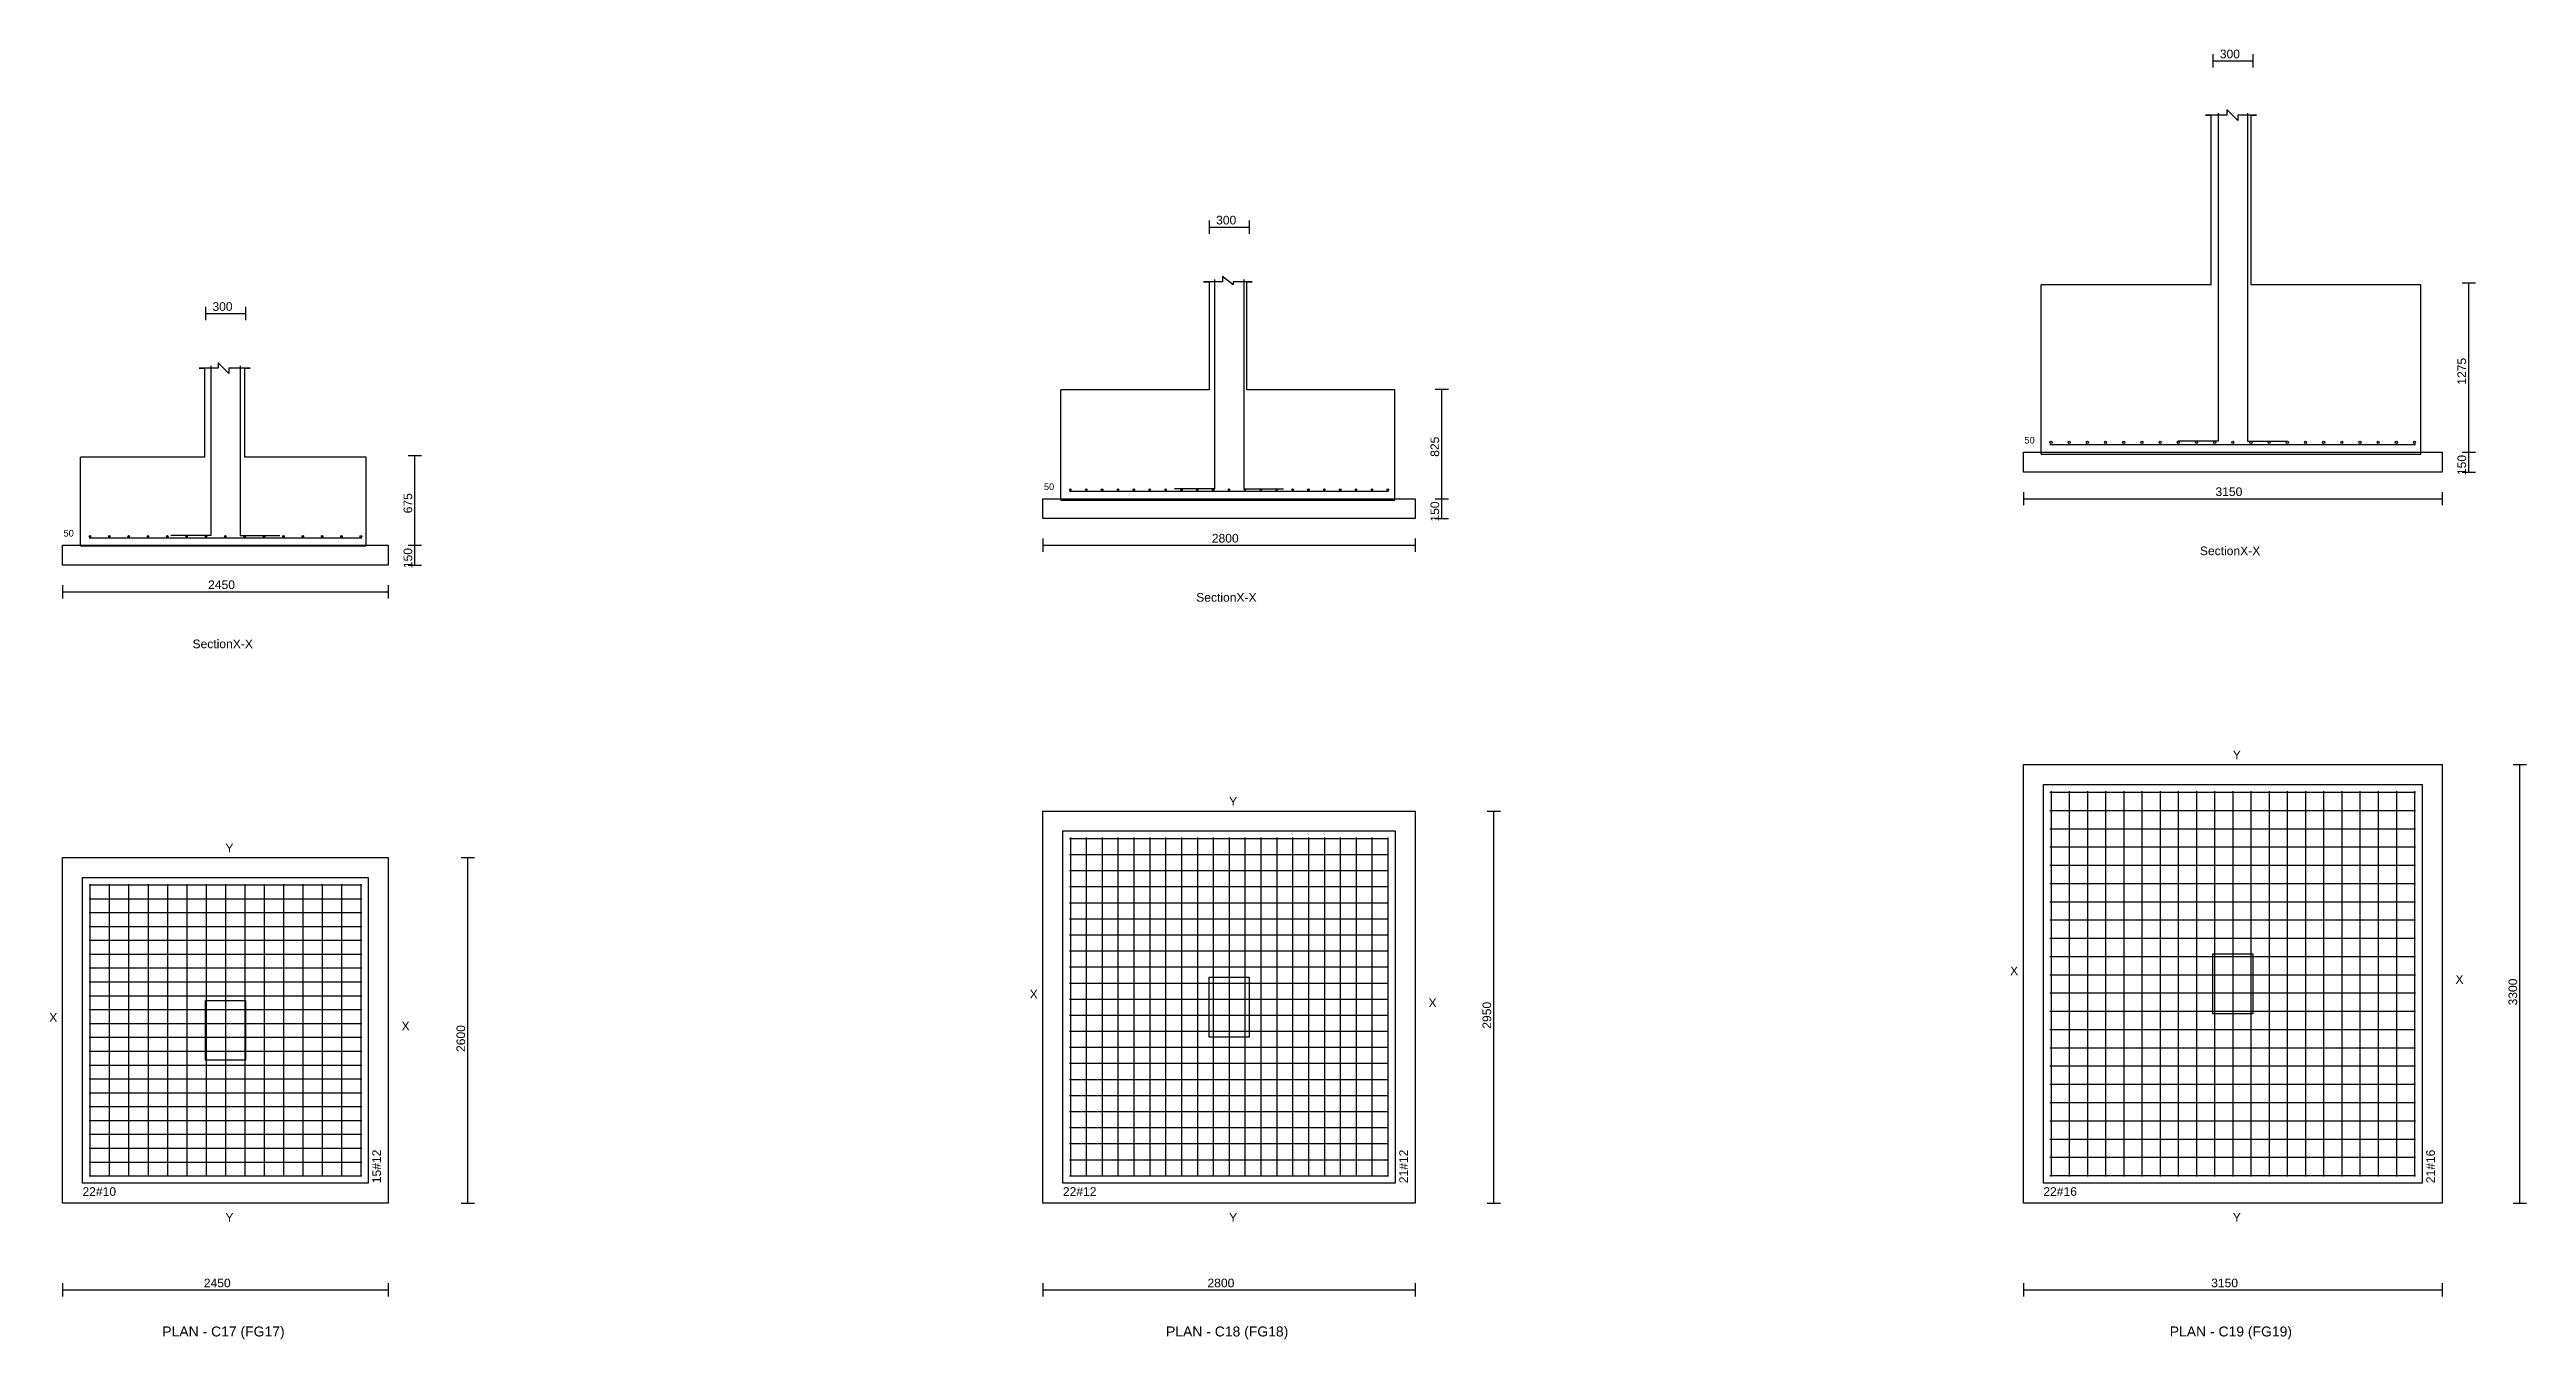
# Model space of a CAD drawing. Extents: x 0 to 27, y -1 to 285.
# Drawn here: x 0.25 to 18.88, y 60.57 to 70.28 of the extents above; entities that cross this region are included whole.
import ezdxf
from ezdxf.enums import TextEntityAlignment as Align

# ---------------------------------------------------------------- set-up
doc = ezdxf.new("R2010")
doc.units = 0
for name, color, linetype in [('Bottom_Cover', 7, 'CONTINUOUS'), ('Column_Bars', 4, 'CONTINUOUS'), ('Column_Dimension', 7, 'CONTINUOUS'), ('Columns', 4, 'CONTINUOUS'), ('dim_all', 7, 'CONTINUOUS'), ('Footing_Plan', 7, 'CONTINUOUS'), ('PCC', 2, 'CONTINUOUS'), ('PCC_Depth', 7, 'CONTINUOUS'), ('Pcc_Plan', 2, 'CONTINUOUS'), ('Plan', 7, 'CONTINUOUS'), ('Plan_Rf_Xdir', 1, 'CONTINUOUS'), ('Plan_Rf_Ydir', 3, 'CONTINUOUS'), ('Section', 2, 'CONTINUOUS'), ('SectionName', 3, 'CONTINUOUS'), ('Sectn_Rf_Xdir', 1, 'CONTINUOUS'), ('Sectn_Rf_Ydir', 3, 'CONTINUOUS'), ('Total_Depth', 7, 'CONTINUOUS'), ('X_Dimension', 7, 'CONTINUOUS')]:
    doc.layers.add(name, color=color, linetype=linetype)
doc.styles.add('STRUDS_Arial', font='ARIAL.TTF', dxfattribs={"height": 0.04})

msp = doc.modelspace()

# ---------------------------------------------------------------- texts
at = {"layer": 'Bottom_Cover', "style": 'STRUDS_Arial'}
for p in [(15.1071, 67.315), (7.7321, 66.965), (0.3571, 66.615)]:
    msp.add_text('50', height=0.05, dxfattribs=at).set_placement(p)
at = {"layer": 'Column_Dimension', "style": 'STRUDS_Arial'}
for p in [(16.5775, 70.2131), (9.0275, 68.9631), (1.4775, 68.3131)]:
    msp.add_text('300', height=0.065, dxfattribs=at).set_placement(p)
at = {"layer": 'dim_all', "style": 'STRUDS_Arial'}
for s, p in [('3300 ', (18.8141, 63.0875)), ('2950 ', (11.0961, 62.9125)), ('2600 ', (3.37807, 62.7375))]:
    msp.add_text(s, height=0.065, rotation=90, dxfattribs=at).set_placement(p)
for s, p in [('2450 ', (1.4125, 60.9671)), ('2800 ', (8.9625, 60.9671)), ('3150 ', (16.5125, 60.9671))]:
    msp.add_text(s, height=0.065, dxfattribs=at).set_placement(p)
at = {"layer": 'PCC_Depth', "style": 'STRUDS_Arial'}
for p in [(18.43, 67.0775), (10.705, 66.7275), (2.98, 66.3775)]:
    msp.add_text('150', height=0.065, rotation=90, dxfattribs=at).set_placement(p)
at = {"layer": 'Plan', "style": 'STRUDS_Arial'}
for s, p in [('PLAN - C17 (FG17) ', (1.575, 60.5971)), ('PLAN - C18 (FG18) ', (9.125, 60.5971)), ('PLAN - C19 (FG19) ', (16.675, 60.5971))]:
    msp.add_text(s, height=0.075, dxfattribs=at).set_placement(p, align=Align.CENTER)
at = {"layer": 'Plan_Rf_Xdir', "style": 'STRUDS_Arial'}
for s, p in [('22#10', (0.5, 61.655)), ('22#12', (7.875, 61.655)), ('22#16', (15.25, 61.655))]:
    msp.add_text(s, height=0.065, dxfattribs=at).set_placement(p)
at = {"layer": 'Plan_Rf_Ydir', "style": 'STRUDS_Arial'}
for s, p in [('15#12', (2.745, 61.75)), ('21#12', (10.47, 61.75)), ('21#16', (18.195, 61.75))]:
    msp.add_text(s, height=0.065, rotation=90, dxfattribs=at).set_placement(p)
at = {"layer": 'Section', "style": 'STRUDS_Arial'}
for p in [(16.4275, 66.475), (8.8775, 66.125), (1.3275, 65.775)]:
    msp.add_text('SectionX-X', height=0.065, dxfattribs=at).set_placement(p)
at = {"layer": 'SectionName', "style": 'STRUDS_Arial'}
for s, p in [('Y', (16.675, 64.94)), ('Y', (9.125, 64.59)), ('Y', (1.575, 64.24)), ('X', (15, 63.315)), ('X', (7.625, 63.14)), ('X', (18.35, 63.25)), ('X', (0.25, 62.965)), ('X', (10.625, 63.075)), ('X', (2.9, 62.9)), ('Y', (1.575, 61.46)), ('Y', (9.125, 61.46)), ('Y', (16.675, 61.46))]:
    msp.add_text(s, height=0.065, dxfattribs=at).set_placement(p)
at = {"layer": 'Total_Depth', "style": 'STRUDS_Arial'}
for s, p in [('1275', (18.43, 67.7575)), ('825', (10.705, 67.215)), ('675', (2.98, 66.79))]:
    msp.add_text(s, height=0.065, rotation=90, dxfattribs=at).set_placement(p)
at = {"layer": 'X_Dimension', "style": 'STRUDS_Arial'}
for s, p in [('3150', (16.545, 66.92)), ('2800', (8.995, 66.57)), ('2450', (1.445, 66.22))]:
    msp.add_text(s, height=0.065, dxfattribs=at).set_placement(p)

# ---------------------------------------------------------------- linework, layer by layer
at = {"layer": 'Column_Bars'}
for p, q in [((16.565, 69.8), (16.565, 67.332)), ((16.785, 69.8), (16.785, 67.332)), ((9.015, 68.55), (9.015, 66.974)), ((9.235, 68.55), (9.235, 66.974)), ((1.465, 67.9), (1.465, 66.622)), ((1.685, 67.9), (1.685, 66.622)), ((16.565, 67.332), (16.265, 67.332)), ((16.785, 67.332), (17.085, 67.332)), ((9.015, 66.974), (8.715, 66.974)), ((9.235, 66.974), (9.535, 66.974)), ((1.465, 66.622), (1.165, 66.622)), ((1.685, 66.622), (1.985, 66.622))]:
    msp.add_line(p, q, dxfattribs=at)
at = {"layer": 'Columns'}
for p, q in [((16.525, 63.025), (16.525, 63.475)), ((16.525, 63.475), (16.825, 63.475)), ((16.825, 63.475), (16.825, 63.025)), ((8.975, 62.85), (8.975, 63.3)), ((8.975, 63.3), (9.275, 63.3)), ((9.275, 63.3), (9.275, 62.85)), ((1.425, 62.675), (1.425, 63.125)), ((1.425, 63.125), (1.725, 63.125)), ((1.725, 63.125), (1.725, 62.675)), ((16.825, 63.025), (16.525, 63.025)), ((9.275, 62.85), (8.975, 62.85)), ((1.725, 62.675), (1.425, 62.675))]:
    msp.add_line(p, q, dxfattribs=at)
at = {"layer": 'dim_all'}
for p, q in [((16.525, 70.2431), (16.525, 70.1431)), ((16.825, 70.2431), (16.825, 70.1431)), ((16.525, 70.1931), (16.825, 70.1931)), ((8.975, 68.9931), (8.975, 68.8931)), ((8.975, 68.9431), (9.275, 68.9431)), ((9.275, 68.9931), (9.275, 68.8931)), ((18.4, 68.525), (18.5, 68.525)), ((18.45, 67.25), (18.45, 68.525)), ((1.425, 68.3431), (1.425, 68.2431)), ((1.425, 68.2931), (1.725, 68.2931)), ((1.725, 68.3431), (1.725, 68.2431)), ((10.675, 67.725), (10.775, 67.725)), ((10.725, 66.9), (10.725, 67.725)), ((2.95, 67.225), (3.05, 67.225)), ((3, 66.55), (3, 67.225)), ((18.4, 67.25), (18.5, 67.25)), ((18.4, 67.25), (18.5, 67.25)), ((18.4, 67.1), (18.5, 67.1)), ((18.45, 67.1), (18.45, 67.25)), ((10.675, 66.9), (10.775, 66.9)), ((10.675, 66.9), (10.775, 66.9)), ((10.725, 66.75), (10.725, 66.9)), ((15.1, 66.95), (15.1, 66.85)), ((15.1, 66.9), (18.25, 66.9)), ((18.25, 66.95), (18.25, 66.85)), ((10.675, 66.75), (10.775, 66.75)), ((2.95, 66.55), (3.05, 66.55)), ((2.95, 66.55), (3.05, 66.55)), ((3, 66.4), (3, 66.55)), ((7.725, 66.6), (7.725, 66.5)), ((7.725, 66.55), (10.525, 66.55)), ((10.525, 66.6), (10.525, 66.5)), ((2.95, 66.4), (3.05, 66.4)), ((0.35, 66.25), (0.35, 66.15)), ((0.35, 66.2), (2.8, 66.2)), ((2.8, 66.25), (2.8, 66.15)), ((18.7841, 64.9), (18.8841, 64.9)), ((18.8341, 61.6), (18.8341, 64.9)), ((11.0661, 64.55), (11.1661, 64.55)), ((11.1161, 61.6), (11.1161, 64.55)), ((3.34807, 64.2), (3.44807, 64.2)), ((3.39807, 61.6), (3.39807, 64.2)), ((3.34807, 61.6), (3.44807, 61.6)), ((11.0661, 61.6), (11.1661, 61.6)), ((18.7841, 61.6), (18.8841, 61.6)), ((0.35, 60.9971), (0.35, 60.8971)), ((0.35, 60.9471), (2.8, 60.9471)), ((2.8, 60.9971), (2.8, 60.8971)), ((7.725, 60.9971), (7.725, 60.8971)), ((7.725, 60.9471), (10.525, 60.9471)), ((10.525, 60.9971), (10.525, 60.8971)), ((15.1, 60.9971), (15.1, 60.8971)), ((15.1, 60.9471), (18.25, 60.9471)), ((18.25, 60.9971), (18.25, 60.8971))]:
    msp.add_line(p, q, dxfattribs=at)
at = {"layer": 'Footing_Plan'}
for p, q in [((15.25, 61.75), (15.25, 64.75)), ((15.25, 64.75), (18.1, 64.75)), ((18.1, 64.75), (18.1, 61.75)), ((7.875, 61.75), (7.875, 64.4)), ((7.875, 64.4), (10.375, 64.4)), ((10.375, 64.4), (10.375, 61.75)), ((0.5, 61.75), (0.5, 64.05)), ((0.5, 64.05), (2.65, 64.05)), ((2.65, 64.05), (2.65, 61.75)), ((2.65, 61.75), (0.5, 61.75)), ((10.375, 61.75), (7.875, 61.75)), ((18.1, 61.75), (15.25, 61.75))]:
    msp.add_line(p, q, dxfattribs=at)
at = {"layer": 'PCC'}
for p, q in [((15.1, 67.1), (15.1, 67.25)), ((15.1, 67.25), (18.25, 67.25)), ((15.1, 67.1), (15.1, 67.25)), ((15.1, 67.25), (18.25, 67.25)), ((18.25, 67.1), (15.1, 67.1)), ((18.25, 67.1), (15.1, 67.1)), ((18.25, 67.25), (18.25, 67.1)), ((18.25, 67.25), (18.25, 67.1)), ((7.725, 66.75), (7.725, 66.9)), ((7.725, 66.9), (10.525, 66.9)), ((7.725, 66.75), (7.725, 66.9)), ((7.725, 66.9), (10.525, 66.9)), ((10.525, 66.9), (10.525, 66.75)), ((10.525, 66.9), (10.525, 66.75)), ((10.525, 66.75), (7.725, 66.75)), ((10.525, 66.75), (7.725, 66.75)), ((0.35, 66.4), (0.35, 66.55)), ((0.35, 66.55), (2.8, 66.55)), ((0.35, 66.4), (0.35, 66.55)), ((0.35, 66.55), (2.8, 66.55)), ((2.8, 66.55), (2.8, 66.4)), ((2.8, 66.55), (2.8, 66.4)), ((2.8, 66.4), (0.35, 66.4)), ((2.8, 66.4), (0.35, 66.4))]:
    msp.add_line(p, q, dxfattribs=at)
at = {"layer": 'Pcc_Plan'}
for p, q in [((15.1, 61.6), (15.1, 64.9)), ((15.1, 64.9), (18.25, 64.9)), ((18.25, 64.9), (18.25, 61.6)), ((7.725, 61.6), (7.725, 64.55)), ((7.725, 64.55), (10.525, 64.55)), ((10.525, 64.55), (10.525, 61.6)), ((0.35, 61.6), (0.35, 64.2)), ((0.35, 64.2), (2.8, 64.2)), ((2.8, 64.2), (2.8, 61.6)), ((2.8, 61.6), (0.35, 61.6)), ((10.525, 61.6), (7.725, 61.6)), ((18.25, 61.6), (15.1, 61.6))]:
    msp.add_line(p, q, dxfattribs=at)
at = {"layer": 'Plan_Rf_Xdir'}
for p, q in [((15.3, 64.692), (18.05, 64.692)), ((15.3, 64.5547), (18.05, 64.5547)), ((7.925, 64.344), (10.325, 64.344)), ((15.3, 64.4173), (18.05, 64.4173)), ((7.925, 64.2231), (10.325, 64.2231)), ((7.925, 64.1023), (10.325, 64.1023)), ((15.3, 64.28), (18.05, 64.28)), ((15.3, 64.1427), (18.05, 64.1427)), ((0.55, 63.995), (2.6, 63.995)), ((7.925, 63.9814), (10.325, 63.9814)), ((15.3, 64.0053), (18.05, 64.0053)), ((0.55, 63.8907), (2.6, 63.8907)), ((0.55, 63.7864), (2.6, 63.7864)), ((7.925, 63.8606), (10.325, 63.8606)), ((7.925, 63.7397), (10.325, 63.7397)), ((15.3, 63.868), (18.05, 63.868)), ((15.3, 63.7307), (18.05, 63.7307)), ((0.55, 63.6822), (2.6, 63.6822)), ((0.55, 63.5779), (2.6, 63.5779)), ((7.925, 63.6189), (10.325, 63.6189)), ((15.3, 63.5933), (18.05, 63.5933)), ((0.55, 63.4736), (2.6, 63.4736)), ((0.55, 63.3693), (2.6, 63.3693)), ((7.925, 63.498), (10.325, 63.498)), ((7.925, 63.3771), (10.325, 63.3771)), ((15.3, 63.456), (18.05, 63.456)), ((0.55, 63.265), (2.6, 63.265)), ((7.925, 63.2563), (10.325, 63.2563)), ((15.3, 63.3187), (18.05, 63.3187)), ((15.3, 63.1813), (18.05, 63.1813)), ((0.55, 63.1607), (2.6, 63.1607)), ((0.55, 63.0564), (2.6, 63.0564)), ((7.925, 63.1354), (10.325, 63.1354)), ((7.925, 63.0146), (10.325, 63.0146)), ((15.3, 63.044), (18.05, 63.044)), ((0.55, 62.9521), (2.6, 62.9521)), ((0.55, 62.8479), (2.6, 62.8479)), ((7.925, 62.8937), (10.325, 62.8937)), ((15.3, 62.9067), (18.05, 62.9067)), ((0.55, 62.7436), (2.6, 62.7436)), ((0.55, 62.6393), (2.6, 62.6393)), ((7.925, 62.7729), (10.325, 62.7729)), ((7.925, 62.652), (10.325, 62.652)), ((15.3, 62.7693), (18.05, 62.7693)), ((15.3, 62.632), (18.05, 62.632)), ((0.55, 62.535), (2.6, 62.535)), ((0.55, 62.4307), (2.6, 62.4307)), ((7.925, 62.5311), (10.325, 62.5311)), ((15.3, 62.4947), (18.05, 62.4947)), ((0.55, 62.3264), (2.6, 62.3264)), ((7.925, 62.4103), (10.325, 62.4103)), ((7.925, 62.2894), (10.325, 62.2894)), ((15.3, 62.3573), (18.05, 62.3573)), ((0.55, 62.2221), (2.6, 62.2221)), ((0.55, 62.1179), (2.6, 62.1179)), ((7.925, 62.1686), (10.325, 62.1686)), ((7.925, 62.0477), (10.325, 62.0477)), ((15.3, 62.22), (18.05, 62.22)), ((15.3, 62.0827), (18.05, 62.0827)), ((0.55, 62.0136), (2.6, 62.0136)), ((0.55, 61.9093), (2.6, 61.9093)), ((7.925, 61.9269), (10.325, 61.9269)), ((15.3, 61.9453), (18.05, 61.9453)), ((0.55, 61.805), (2.6, 61.805)), ((7.925, 61.806), (10.325, 61.806)), ((15.3, 61.808), (18.05, 61.808))]:
    msp.add_line(p, q, dxfattribs=at)
at = {"layer": 'Plan_Rf_Ydir'}
for p, q in [((15.308, 64.7), (15.308, 61.8)), ((15.4447, 64.7), (15.4447, 61.8)), ((15.5814, 64.7), (15.5814, 61.8)), ((15.7181, 64.7), (15.7181, 61.8)), ((15.8548, 64.7), (15.8548, 61.8)), ((15.9915, 64.7), (15.9915, 61.8)), ((16.1282, 64.7), (16.1282, 61.8)), ((16.2649, 64.7), (16.2649, 61.8)), ((16.4016, 64.7), (16.4016, 61.8)), ((16.5383, 64.7), (16.5383, 61.8)), ((16.675, 64.7), (16.675, 61.8)), ((16.8117, 64.7), (16.8117, 61.8)), ((16.9484, 64.7), (16.9484, 61.8)), ((17.0851, 64.7), (17.0851, 61.8)), ((17.2218, 64.7), (17.2218, 61.8)), ((17.3585, 64.7), (17.3585, 61.8)), ((17.4952, 64.7), (17.4952, 61.8)), ((17.6319, 64.7), (17.6319, 61.8)), ((17.7686, 64.7), (17.7686, 61.8)), ((17.9053, 64.7), (17.9053, 61.8)), ((18.042, 64.7), (18.042, 61.8)), ((7.931, 64.35), (7.931, 61.8)), ((8.0504, 64.35), (8.0504, 61.8)), ((8.1698, 64.35), (8.1698, 61.8)), ((8.2892, 64.35), (8.2892, 61.8)), ((8.4086, 64.35), (8.4086, 61.8)), ((8.528, 64.35), (8.528, 61.8)), ((8.6474, 64.35), (8.6474, 61.8)), ((8.7668, 64.35), (8.7668, 61.8)), ((8.8862, 64.35), (8.8862, 61.8)), ((9.0056, 64.35), (9.0056, 61.8)), ((9.125, 64.35), (9.125, 61.8)), ((9.2444, 64.35), (9.2444, 61.8)), ((9.3638, 64.35), (9.3638, 61.8)), ((9.4832, 64.35), (9.4832, 61.8)), ((9.6026, 64.35), (9.6026, 61.8)), ((9.722, 64.35), (9.722, 61.8)), ((9.8414, 64.35), (9.8414, 61.8)), ((9.9608, 64.35), (9.9608, 61.8)), ((10.0802, 64.35), (10.0802, 61.8)), ((10.1996, 64.35), (10.1996, 61.8)), ((10.319, 64.35), (10.319, 61.8)), ((0.556, 64), (0.556, 61.8)), ((0.70157, 64), (0.70157, 61.8)), ((0.84714, 64), (0.84714, 61.8)), ((0.99271, 64), (0.99271, 61.8)), ((1.13829, 64), (1.13829, 61.8)), ((1.28386, 64), (1.28386, 61.8)), ((1.42943, 64), (1.42943, 61.8)), ((1.575, 64), (1.575, 61.8)), ((1.72057, 64), (1.72057, 61.8)), ((1.86614, 64), (1.86614, 61.8)), ((2.01171, 64), (2.01171, 61.8)), ((2.15729, 64), (2.15729, 61.8)), ((2.30286, 64), (2.30286, 61.8)), ((2.44843, 64), (2.44843, 61.8)), ((2.594, 64), (2.594, 61.8))]:
    msp.add_line(p, q, dxfattribs=at)
at = {"layer": 'Section'}
for p, q in [((16.5096, 69.7862), (16.4691, 69.7862)), ((16.4691, 69.7862), (16.5096, 69.7862)), ((16.6312, 69.7862), (16.5096, 69.7862)), ((16.5096, 69.7862), (16.5096, 68.51)), ((16.7122, 69.7457), (16.6312, 69.8267)), ((16.6312, 69.8267), (16.6312, 69.7862)), ((16.8135, 69.7862), (16.7122, 69.7862)), ((16.7122, 69.7862), (16.7122, 69.7457)), ((16.8135, 68.51), (16.8135, 69.7862)), ((16.8135, 69.7862), (16.854, 69.7862)), ((16.854, 69.7862), (16.8135, 69.7862)), ((9.15627, 68.51), (9.07524, 68.5707)), ((9.07524, 68.5707), (9.07524, 68.5302)), ((8.97396, 68.5302), (8.93344, 68.5302)), ((8.93344, 68.5302), (8.97396, 68.5302)), ((9.07524, 68.5302), (8.97396, 68.5302)), ((8.97396, 68.5302), (8.97396, 67.7199)), ((9.25756, 68.5302), (9.15627, 68.5302)), ((9.15627, 68.5302), (9.15627, 68.51)), ((9.25756, 67.7199), (9.25756, 68.5302)), ((9.25756, 68.5302), (9.29807, 68.5302)), ((9.29807, 68.5302), (9.25756, 68.5302)), ((16.5096, 68.51), (15.2334, 68.51)), ((15.2334, 67.2338), (15.2334, 68.51)), ((16.5096, 68.51), (16.5096, 68.51)), ((16.5096, 68.51), (16.5096, 68.51)), ((16.5096, 68.51), (16.5096, 68.51)), ((18.0897, 68.51), (16.8135, 68.51)), ((16.8135, 68.51), (16.8135, 68.51)), ((16.8135, 68.51), (16.8135, 68.51)), ((16.8135, 68.51), (16.8135, 68.51)), ((18.0897, 67.2338), (18.0897, 68.51)), ((1.41801, 67.882), (1.37749, 67.882)), ((1.37749, 67.882), (1.41801, 67.882)), ((1.51929, 67.882), (1.41801, 67.882)), ((1.41801, 67.882), (1.41801, 67.2135)), ((1.60032, 67.8415), (1.51929, 67.9225)), ((1.51929, 67.9225), (1.51929, 67.882)), ((1.72186, 67.882), (1.60032, 67.882)), ((1.60032, 67.882), (1.60032, 67.8415)), ((1.72186, 67.2135), (1.72186, 67.882)), ((1.72186, 67.882), (1.76238, 67.882)), ((1.76238, 67.882), (1.72186, 67.882)), ((8.97396, 67.7199), (7.85981, 67.7199)), ((7.85981, 66.8894), (7.85981, 67.7199)), ((8.97396, 67.7199), (8.97396, 67.7199)), ((8.97396, 67.7199), (8.97396, 67.7199)), ((8.97396, 67.7199), (8.97396, 67.7199)), ((10.3717, 67.7199), (9.25756, 67.7199)), ((9.25756, 67.7199), (9.25756, 67.7199)), ((9.25756, 67.7199), (9.25756, 67.7199)), ((9.25756, 67.7199), (9.25756, 67.7199)), ((10.3717, 66.8894), (10.3717, 67.7199)), ((1.41801, 67.2135), (0.48617, 67.2135)), ((0.48617, 66.545), (0.48617, 67.2135)), ((1.41801, 67.2135), (1.41801, 67.2135)), ((1.41801, 67.2135), (1.41801, 67.2135)), ((1.41801, 67.2135), (1.41801, 67.2135)), ((2.63344, 67.2135), (1.72186, 67.2135)), ((1.72186, 67.2135), (1.72186, 67.2135)), ((1.72186, 67.2135), (1.72186, 67.2135)), ((1.72186, 67.2135), (1.72186, 67.2135)), ((2.63344, 66.545), (2.63344, 67.2135)), ((15.2334, 67.2338), (18.0897, 67.2338)), ((7.85981, 66.8894), (10.3717, 66.8894)), ((0.48617, 66.545), (2.63344, 66.545))]:
    msp.add_line(p, q, dxfattribs=at)
at = {"layer": 'Sectn_Rf_Xdir'}
for p, q in [((15.3, 67.308), (18.05, 67.308)), ((7.925, 66.956), (10.325, 66.956)), ((0.55, 66.605), (2.6, 66.605))]:
    msp.add_line(p, q, dxfattribs=at)
at = {"layer": 'Sectn_Rf_Ydir'}
for centre, radius in [((15.308, 67.324), 0.008), ((15.4447, 67.324), 0.008), ((15.5814, 67.324), 0.008), ((15.7181, 67.324), 0.008), ((15.8548, 67.324), 0.008), ((15.9915, 67.324), 0.008), ((16.1282, 67.324), 0.008), ((16.2649, 67.324), 0.008), ((16.4016, 67.324), 0.008), ((16.5383, 67.324), 0.008), ((16.675, 67.324), 0.008), ((16.8117, 67.324), 0.008), ((16.9484, 67.324), 0.008), ((17.0851, 67.324), 0.008), ((17.2218, 67.324), 0.008), ((17.3585, 67.324), 0.008), ((17.4952, 67.324), 0.008), ((17.6319, 67.324), 0.008), ((17.7686, 67.324), 0.008), ((17.9053, 67.324), 0.008), ((18.042, 67.324), 0.008), ((7.931, 66.968), 0.006), ((8.0504, 66.968), 0.006), ((8.1698, 66.968), 0.006), ((8.2892, 66.968), 0.006), ((8.4086, 66.968), 0.006), ((8.528, 66.968), 0.006), ((8.6474, 66.968), 0.006), ((8.7668, 66.968), 0.006), ((8.8862, 66.968), 0.006), ((9.0056, 66.968), 0.006), ((9.125, 66.968), 0.006), ((9.2444, 66.968), 0.006), ((9.3638, 66.968), 0.006), ((9.4832, 66.968), 0.006), ((9.6026, 66.968), 0.006), ((9.722, 66.968), 0.006), ((9.8414, 66.968), 0.006), ((9.9608, 66.968), 0.006), ((10.0802, 66.968), 0.006), ((10.1996, 66.968), 0.006), ((10.319, 66.968), 0.006), ((0.556, 66.616), 0.006), ((0.70157, 66.616), 0.006), ((0.84714, 66.616), 0.006), ((0.99271, 66.616), 0.006), ((1.13829, 66.616), 0.006), ((1.28386, 66.616), 0.006), ((1.42943, 66.616), 0.006), ((1.575, 66.616), 0.006), ((1.72057, 66.616), 0.006), ((1.86614, 66.616), 0.006), ((2.01171, 66.616), 0.006), ((2.15729, 66.616), 0.006), ((2.30286, 66.616), 0.006), ((2.44843, 66.616), 0.006), ((2.594, 66.616), 0.006)]:
    msp.add_circle(centre, radius, dxfattribs=at)

msp.set_redraw_order([(e.dxf.handle, doc.entitydb.next_handle()) for e in msp.query("TEXT MTEXT ATTDEF DIMENSION ARC_DIMENSION")])  # texts and dimensions are drawn at this point

doc.saveas('drawing.dxf')
